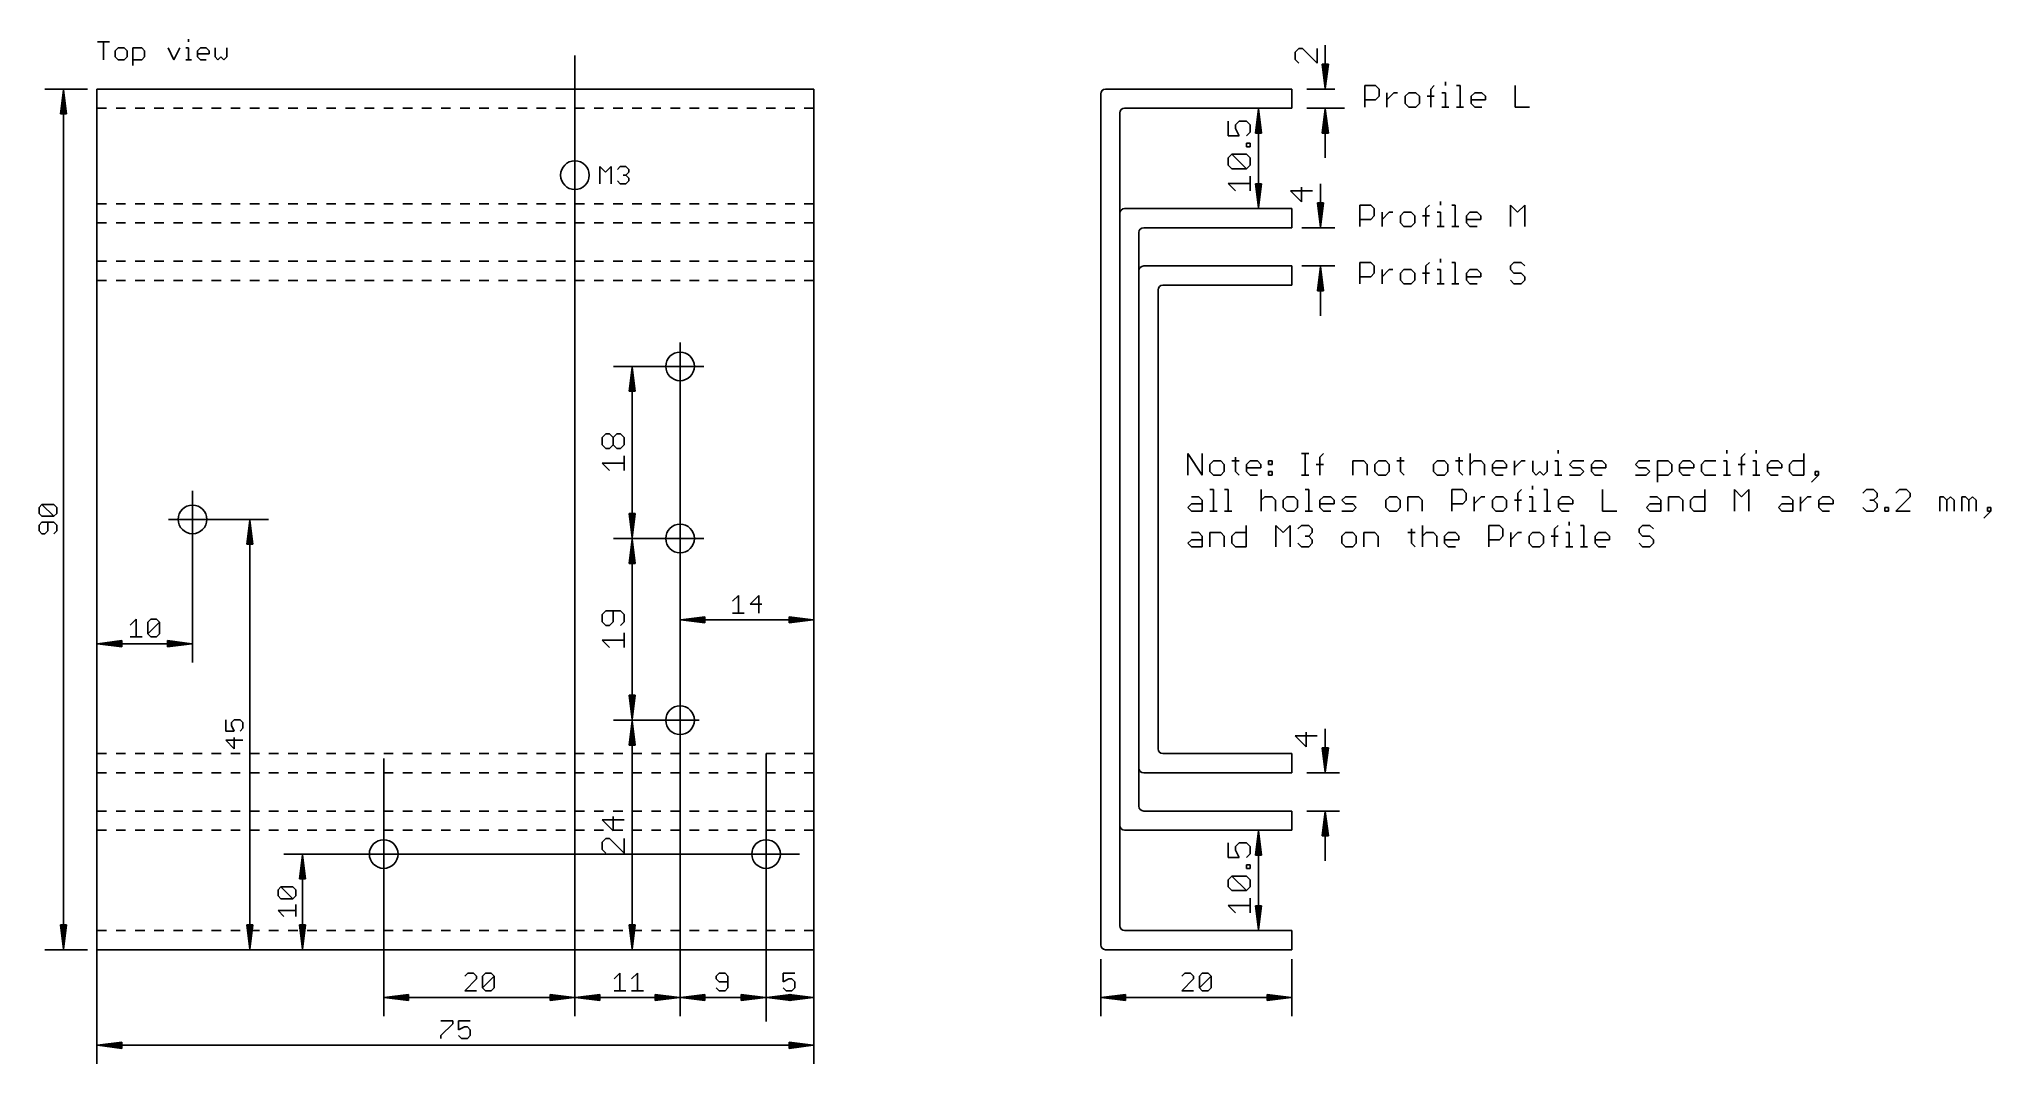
# Model space of a CAD drawing. Extents: x -6 to 198, y -12 to 95.
import ezdxf

# ---------------------------------------------------------------- set-up
doc = ezdxf.new("R2010")
doc.units = 0
for name, color, linetype in [('114', 213, 'CONTINUOUS'), ('115', 7, 'CONTINUOUS'), ('20', 7, 'CONTINUOUS'), ('47', 140, 'CONTINUOUS')]:
    doc.layers.add(name, color=color, linetype=linetype)

msp = doc.modelspace()

# ---------------------------------------------------------------- linework, layer by layer
at = {"layer": '114'}
for p, q in [((0.0762, 94.9254), (1.309, 94.9254)), ((0.6926, 93.0762), (0.6926, 94.9254)), ((2.226, 94.309), (1.9178, 94.0008)), ((1.9178, 94.0008), (1.9178, 93.3844)), ((2.8424, 94.309), (2.226, 94.309)), ((3.1506, 94.0008), (2.8424, 94.309)), ((3.1506, 93.3844), (3.1506, 94.0008)), ((3.7593, 92.4598), (3.7593, 94.309)), ((3.7593, 94.309), (4.6839, 94.309)), ((4.6839, 94.309), (4.9921, 94.0008)), ((4.9921, 94.0008), (4.9921, 93.3844)), ((7.4425, 94.309), (8.0589, 93.0762)), ((8.0589, 93.0762), (8.6753, 94.309)), ((9.2841, 94.309), (9.5923, 94.309)), ((9.5923, 95.2336), (9.5923, 94.9254)), ((9.5923, 94.309), (9.5923, 93.0762)), ((10.5118, 94.0008), (10.82, 94.309)), ((10.5118, 93.3844), (10.5118, 94.0008)), ((10.82, 94.309), (11.4364, 94.309)), ((11.4364, 94.309), (11.7446, 94.0008)), ((11.7446, 94.0008), (11.7446, 93.6926)), ((12.3533, 94.309), (12.3533, 93.3844)), ((13.5861, 93.3844), (13.5861, 94.309)), ((1.9178, 93.3844), (2.226, 93.0762)), ((2.226, 93.0762), (2.8424, 93.0762)), ((2.8424, 93.0762), (3.1506, 93.3844)), ((4.6839, 93.0762), (3.7593, 93.0762)), ((4.9921, 93.3844), (4.6839, 93.0762)), ((9.2841, 93.0762), (9.9005, 93.0762)), ((11.7446, 93.6926), (10.5118, 93.6926)), ((10.82, 93.0762), (10.5118, 93.3844)), ((11.4364, 93.0762), (10.82, 93.0762)), ((12.3533, 93.3844), (12.6615, 93.0762)), ((12.6615, 93.0762), (12.9697, 93.3844)), ((12.9697, 93.3844), (13.2779, 93.0762)), ((13.2779, 93.0762), (13.5861, 93.3844))]:
    msp.add_line(p, q, dxfattribs=at)
at = {"layer": '115'}
for centre in [(50, 81), (61, 61), (61, 43), (61, 24), (30, 10), (70, 10)]:
    msp.add_circle(centre, 1.5, dxfattribs=at)
at = {"layer": '20'}
for p, q in [((0, 88), (0, 90)), ((0, 90), (75, 90)), ((75, 90), (75, 88)), ((105.5, 90), (125, 90)), ((125, 88), (125, 90)), ((0, 78), (0, 88)), ((0, 88), (1, 88)), ((2, 88), (3, 88)), ((4, 88), (5, 88)), ((6, 88), (7, 88)), ((8, 88), (9, 88)), ((10, 88), (11, 88)), ((12, 88), (13, 88)), ((14, 88), (15, 88)), ((16, 88), (17, 88)), ((18, 88), (19, 88)), ((20, 88), (21, 88)), ((22, 88), (23, 88)), ((24, 88), (25, 88)), ((26, 88), (27, 88)), ((28, 88), (29, 88)), ((30, 88), (31, 88)), ((32, 88), (33, 88)), ((34, 88), (35, 88)), ((36, 88), (37, 88)), ((38, 88), (39, 88)), ((40, 88), (41, 88)), ((42, 88), (43, 88)), ((44, 88), (45, 88)), ((46, 88), (47, 88)), ((48, 88), (49, 88)), ((50, 88), (51, 88)), ((52, 88), (53, 88)), ((54, 88), (55, 88)), ((56, 88), (57, 88)), ((58, 88), (59, 88)), ((60, 88), (61, 88)), ((62, 88), (63, 88)), ((64, 88), (65, 88)), ((66, 88), (67, 88)), ((68, 88), (69, 88)), ((70, 88), (71, 88)), ((72, 88), (73, 88)), ((74, 88), (75, 88)), ((75, 88), (75, 78)), ((105, 89.5), (105, 0.5)), ((107.5, 88), (125, 88)), ((107, 77), (107, 87.5)), ((0, 76), (0, 78)), ((0, 78), (1, 78)), ((2, 78), (3, 78)), ((4, 78), (5, 78)), ((6, 78), (7, 78)), ((8, 78), (9, 78)), ((10, 78), (11, 78)), ((12, 78), (13, 78)), ((14, 78), (15, 78)), ((16, 78), (17, 78)), ((18, 78), (19, 78)), ((20, 78), (21, 78)), ((22, 78), (23, 78)), ((24, 78), (25, 78)), ((26, 78), (27, 78)), ((28, 78), (29, 78)), ((30, 78), (31, 78)), ((32, 78), (33, 78)), ((34, 78), (35, 78)), ((36, 78), (37, 78)), ((38, 78), (39, 78)), ((40, 78), (41, 78)), ((42, 78), (43, 78)), ((44, 78), (45, 78)), ((46, 78), (47, 78)), ((48, 78), (49, 78)), ((50, 78), (51, 78)), ((52, 78), (53, 78)), ((54, 78), (55, 78)), ((56, 78), (57, 78)), ((58, 78), (59, 78)), ((60, 78), (61, 78)), ((62, 78), (63, 78)), ((64, 78), (65, 78)), ((66, 78), (67, 78)), ((68, 78), (69, 78)), ((70, 78), (71, 78)), ((72, 78), (73, 78)), ((74, 78), (75, 78)), ((75, 78), (75, 76)), ((0, 72), (0, 76)), ((0, 76), (1, 76)), ((2, 76), (3, 76)), ((4, 76), (5, 76)), ((6, 76), (7, 76)), ((8, 76), (9, 76)), ((10, 76), (11, 76)), ((12, 76), (13, 76)), ((14, 76), (15, 76)), ((16, 76), (17, 76)), ((18, 76), (19, 76)), ((20, 76), (21, 76)), ((22, 76), (23, 76)), ((24, 76), (25, 76)), ((26, 76), (27, 76)), ((28, 76), (29, 76)), ((30, 76), (31, 76)), ((32, 76), (33, 76)), ((34, 76), (35, 76)), ((36, 76), (37, 76)), ((38, 76), (39, 76)), ((40, 76), (41, 76)), ((42, 76), (43, 76)), ((44, 76), (45, 76)), ((46, 76), (47, 76)), ((48, 76), (49, 76)), ((50, 76), (51, 76)), ((52, 76), (53, 76)), ((54, 76), (55, 76)), ((56, 76), (57, 76)), ((58, 76), (59, 76)), ((60, 76), (61, 76)), ((62, 76), (63, 76)), ((64, 76), (65, 76)), ((66, 76), (67, 76)), ((68, 76), (69, 76)), ((70, 76), (71, 76)), ((72, 76), (73, 76)), ((74, 76), (75, 76)), ((75, 76), (75, 72)), ((107, 13), (107, 77)), ((107.5, 77.5), (125, 77.5)), ((125, 75.5), (125, 77.5)), ((109, 75), (109, 71)), ((109.5, 75.5), (125, 75.5)), ((0, 70), (0, 72)), ((0, 72), (1, 72)), ((2, 72), (3, 72)), ((4, 72), (5, 72)), ((6, 72), (7, 72)), ((8, 72), (9, 72)), ((10, 72), (11, 72)), ((12, 72), (13, 72)), ((14, 72), (15, 72)), ((16, 72), (17, 72)), ((18, 72), (19, 72)), ((20, 72), (21, 72)), ((22, 72), (23, 72)), ((24, 72), (25, 72)), ((26, 72), (27, 72)), ((28, 72), (29, 72)), ((30, 72), (31, 72)), ((32, 72), (33, 72)), ((34, 72), (35, 72)), ((36, 72), (37, 72)), ((38, 72), (39, 72)), ((40, 72), (41, 72)), ((42, 72), (43, 72)), ((44, 72), (45, 72)), ((46, 72), (47, 72)), ((48, 72), (49, 72)), ((50, 72), (51, 72)), ((52, 72), (53, 72)), ((54, 72), (55, 72)), ((56, 72), (57, 72)), ((58, 72), (59, 72)), ((60, 72), (61, 72)), ((62, 72), (63, 72)), ((64, 72), (65, 72)), ((66, 72), (67, 72)), ((68, 72), (69, 72)), ((70, 72), (71, 72)), ((72, 72), (73, 72)), ((74, 72), (75, 72)), ((75, 72), (75, 70)), ((109.5, 71.5), (125, 71.5)), ((125, 69.5), (125, 71.5)), ((0, 20.5), (0, 70)), ((0, 70), (1, 70)), ((2, 70), (3, 70)), ((4, 70), (5, 70)), ((6, 70), (7, 70)), ((8, 70), (9, 70)), ((10, 70), (11, 70)), ((12, 70), (13, 70)), ((14, 70), (15, 70)), ((16, 70), (17, 70)), ((18, 70), (19, 70)), ((20, 70), (21, 70)), ((22, 70), (23, 70)), ((24, 70), (25, 70)), ((26, 70), (27, 70)), ((28, 70), (29, 70)), ((30, 70), (31, 70)), ((32, 70), (33, 70)), ((34, 70), (35, 70)), ((36, 70), (37, 70)), ((38, 70), (39, 70)), ((40, 70), (41, 70)), ((42, 70), (43, 70)), ((44, 70), (45, 70)), ((46, 70), (47, 70)), ((48, 70), (49, 70)), ((50, 70), (51, 70)), ((52, 70), (53, 70)), ((54, 70), (55, 70)), ((56, 70), (57, 70)), ((58, 70), (59, 70)), ((60, 70), (61, 70)), ((62, 70), (63, 70)), ((64, 70), (65, 70)), ((66, 70), (67, 70)), ((68, 70), (69, 70)), ((70, 70), (71, 70)), ((72, 70), (73, 70)), ((74, 70), (75, 70)), ((75, 70), (75, 20.5)), ((109, 71), (109, 19)), ((111.5, 69.5), (125, 69.5)), ((111, 44), (111, 69)), ((111, 44), (111, 43)), ((111, 43), (111, 44)), ((111, 43), (111, 41)), ((111, 41), (111, 43)), ((111, 21), (111, 41)), ((0, 18.5), (0, 20.5)), ((0, 20.5), (1, 20.5)), ((2, 20.5), (3, 20.5)), ((4, 20.5), (5, 20.5)), ((6, 20.5), (7, 20.5)), ((8, 20.5), (9, 20.5)), ((10, 20.5), (11, 20.5)), ((12, 20.5), (13, 20.5)), ((14, 20.5), (15, 20.5)), ((16, 20.5), (17, 20.5)), ((18, 20.5), (19, 20.5)), ((20, 20.5), (21, 20.5)), ((22, 20.5), (23, 20.5)), ((24, 20.5), (25, 20.5)), ((26, 20.5), (27, 20.5)), ((28, 20.5), (29, 20.5)), ((30, 20.5), (31, 20.5)), ((32, 20.5), (33, 20.5)), ((34, 20.5), (35, 20.5)), ((36, 20.5), (37, 20.5)), ((38, 20.5), (39, 20.5)), ((40, 20.5), (41, 20.5)), ((42, 20.5), (43, 20.5)), ((44, 20.5), (45, 20.5)), ((46, 20.5), (47, 20.5)), ((48, 20.5), (49, 20.5)), ((50, 20.5), (51, 20.5)), ((52, 20.5), (53, 20.5)), ((54, 20.5), (55, 20.5)), ((56, 20.5), (57, 20.5)), ((58, 20.5), (59, 20.5)), ((60, 20.5), (61, 20.5)), ((62, 20.5), (63, 20.5)), ((64, 20.5), (65, 20.5)), ((66, 20.5), (67, 20.5)), ((68, 20.5), (69, 20.5)), ((70, 20.5), (71, 20.5)), ((72, 20.5), (73, 20.5)), ((74, 20.5), (75, 20.5)), ((75, 20.5), (75, 18.5)), ((111.5, 20.5), (125, 20.5)), ((125, 18.5), (125, 20.5)), ((0, 14.5), (0, 18.5)), ((0, 18.5), (1, 18.5)), ((2, 18.5), (3, 18.5)), ((4, 18.5), (5, 18.5)), ((6, 18.5), (7, 18.5)), ((8, 18.5), (9, 18.5)), ((10, 18.5), (11, 18.5)), ((12, 18.5), (13, 18.5)), ((14, 18.5), (15, 18.5)), ((16, 18.5), (17, 18.5)), ((18, 18.5), (19, 18.5)), ((20, 18.5), (21, 18.5)), ((22, 18.5), (23, 18.5)), ((24, 18.5), (25, 18.5)), ((26, 18.5), (27, 18.5)), ((28, 18.5), (29, 18.5)), ((30, 18.5), (31, 18.5)), ((32, 18.5), (33, 18.5)), ((34, 18.5), (35, 18.5)), ((36, 18.5), (37, 18.5)), ((38, 18.5), (39, 18.5)), ((40, 18.5), (41, 18.5)), ((42, 18.5), (43, 18.5)), ((44, 18.5), (45, 18.5)), ((46, 18.5), (47, 18.5)), ((48, 18.5), (49, 18.5)), ((50, 18.5), (51, 18.5)), ((52, 18.5), (53, 18.5)), ((54, 18.5), (55, 18.5)), ((56, 18.5), (57, 18.5)), ((58, 18.5), (59, 18.5)), ((60, 18.5), (61, 18.5)), ((62, 18.5), (63, 18.5)), ((64, 18.5), (65, 18.5)), ((66, 18.5), (67, 18.5)), ((68, 18.5), (69, 18.5)), ((70, 18.5), (71, 18.5)), ((72, 18.5), (73, 18.5)), ((74, 18.5), (75, 18.5)), ((75, 18.5), (75, 14.5)), ((109, 19), (109, 15)), ((109.5, 18.5), (125, 18.5)), ((0, 12.5), (0, 14.5)), ((0, 14.5), (1, 14.5)), ((2, 14.5), (3, 14.5)), ((4, 14.5), (5, 14.5)), ((6, 14.5), (7, 14.5)), ((8, 14.5), (9, 14.5)), ((10, 14.5), (11, 14.5)), ((12, 14.5), (13, 14.5)), ((14, 14.5), (15, 14.5)), ((16, 14.5), (17, 14.5)), ((18, 14.5), (19, 14.5)), ((20, 14.5), (21, 14.5)), ((22, 14.5), (23, 14.5)), ((24, 14.5), (25, 14.5)), ((26, 14.5), (27, 14.5)), ((28, 14.5), (29, 14.5)), ((30, 14.5), (31, 14.5)), ((32, 14.5), (33, 14.5)), ((34, 14.5), (35, 14.5)), ((36, 14.5), (37, 14.5)), ((38, 14.5), (39, 14.5)), ((40, 14.5), (41, 14.5)), ((42, 14.5), (43, 14.5)), ((44, 14.5), (45, 14.5)), ((46, 14.5), (47, 14.5)), ((48, 14.5), (49, 14.5)), ((50, 14.5), (51, 14.5)), ((52, 14.5), (53, 14.5)), ((54, 14.5), (55, 14.5)), ((56, 14.5), (57, 14.5)), ((58, 14.5), (59, 14.5)), ((60, 14.5), (61, 14.5)), ((62, 14.5), (63, 14.5)), ((64, 14.5), (65, 14.5)), ((66, 14.5), (67, 14.5)), ((68, 14.5), (69, 14.5)), ((70, 14.5), (71, 14.5)), ((72, 14.5), (73, 14.5)), ((74, 14.5), (75, 14.5)), ((75, 14.5), (75, 12.5)), ((109.5, 14.5), (125, 14.5)), ((125, 12.5), (125, 14.5)), ((0, 2), (0, 12.5)), ((0, 12.5), (1, 12.5)), ((2, 12.5), (3, 12.5)), ((4, 12.5), (5, 12.5)), ((6, 12.5), (7, 12.5)), ((8, 12.5), (9, 12.5)), ((10, 12.5), (11, 12.5)), ((12, 12.5), (13, 12.5)), ((14, 12.5), (15, 12.5)), ((16, 12.5), (17, 12.5)), ((18, 12.5), (19, 12.5)), ((20, 12.5), (21, 12.5)), ((22, 12.5), (23, 12.5)), ((24, 12.5), (25, 12.5)), ((26, 12.5), (27, 12.5)), ((28, 12.5), (29, 12.5)), ((30, 12.5), (31, 12.5)), ((32, 12.5), (33, 12.5)), ((34, 12.5), (35, 12.5)), ((36, 12.5), (37, 12.5)), ((38, 12.5), (39, 12.5)), ((40, 12.5), (41, 12.5)), ((42, 12.5), (43, 12.5)), ((44, 12.5), (45, 12.5)), ((46, 12.5), (47, 12.5)), ((48, 12.5), (49, 12.5)), ((50, 12.5), (51, 12.5)), ((52, 12.5), (53, 12.5)), ((54, 12.5), (55, 12.5)), ((56, 12.5), (57, 12.5)), ((58, 12.5), (59, 12.5)), ((60, 12.5), (61, 12.5)), ((62, 12.5), (63, 12.5)), ((64, 12.5), (65, 12.5)), ((66, 12.5), (67, 12.5)), ((68, 12.5), (69, 12.5)), ((70, 12.5), (71, 12.5)), ((72, 12.5), (73, 12.5)), ((74, 12.5), (75, 12.5)), ((75, 12.5), (75, 2)), ((107, 13), (107, 2.5)), ((107.5, 12.5), (125, 12.5)), ((0, 0), (0, 2)), ((0, 2), (1, 2)), ((75, 0), (0, 0)), ((2, 2), (3, 2)), ((4, 2), (5, 2)), ((6, 2), (7, 2)), ((8, 2), (9, 2)), ((10, 2), (11, 2)), ((12, 2), (13, 2)), ((14, 2), (15, 2)), ((16, 2), (17, 2)), ((18, 2), (19, 2)), ((20, 2), (21, 2)), ((22, 2), (23, 2)), ((24, 2), (25, 2)), ((26, 2), (27, 2)), ((28, 2), (29, 2)), ((30, 2), (31, 2)), ((32, 2), (33, 2)), ((34, 2), (35, 2)), ((36, 2), (37, 2)), ((38, 2), (39, 2)), ((40, 2), (41, 2)), ((42, 2), (43, 2)), ((44, 2), (45, 2)), ((46, 2), (47, 2)), ((48, 2), (49, 2)), ((50, 2), (51, 2)), ((52, 2), (53, 2)), ((54, 2), (55, 2)), ((56, 2), (57, 2)), ((58, 2), (59, 2)), ((60, 2), (61, 2)), ((62, 2), (63, 2)), ((64, 2), (65, 2)), ((66, 2), (67, 2)), ((68, 2), (69, 2)), ((70, 2), (71, 2)), ((72, 2), (73, 2)), ((74, 2), (75, 2)), ((75, 2), (75, 0)), ((105.5, 0), (125, 0)), ((107.5, 2), (125, 2)), ((125, 0), (125, 2))]:
    msp.add_line(p, q, dxfattribs=at)
msp.add_circle((10, 45), 1.5, dxfattribs=at)
for centre, start, end in [((105.5, 89.5), 90, 180), ((107.5, 87.5), 90, 180), ((107.5, 77), 90, 180), ((109.5, 75), 90, 180), ((109.5, 71), 90, 180), ((111.5, 69), 90, 180), ((111.5, 21), 180, 270), ((109.5, 19), 180, 270), ((109.5, 15), 180, 270), ((107.5, 13), 180, 270), ((107.5, 2.5), 180, 270), ((105.5, 0.5), 180, 270)]:
    msp.add_arc(centre, 0.5, start, end, dxfattribs=at)
at = {"layer": '47'}
for p, q in [((125.7278, 94.2341), (125.3446, 93.851)), ((126.1109, 94.2341), (125.7278, 94.2341)), ((127.6434, 92.7016), (126.1109, 94.2341)), ((127.6434, 94.2341), (127.6434, 92.7016)), ((128.5, 90.065), (128.5, 94.5905)), ((50, 93.5), (50, -6.95)), ((125.3446, 93.851), (125.3446, 93.0847)), ((125.3446, 93.0847), (125.7278, 92.7016)), ((128.5, 90.065), (128.1808, 92.6)), ((128.1808, 92.6), (128.8192, 92.6)), ((128.5, 90.065), (128.24, 92.6)), ((128.5, 90.065), (128.37, 92.6)), ((128.8192, 92.6), (128.5, 90.065)), ((128.63, 92.6), (128.5, 90.065)), ((128.76, 92.6), (128.5, 90.065)), ((-1, 90), (-5.45, 90)), ((-3.5, 89.935), (-3.8192, 87.4)), ((-3.5, 89.935), (-3.76, 87.4)), ((-3.5, 89.935), (-3.63, 87.4)), ((-3.5, 89.935), (-3.5, 0.065)), ((-3.1808, 87.4), (-3.5, 89.935)), ((-3.37, 87.4), (-3.5, 89.935)), ((-3.24, 87.4), (-3.5, 89.935)), ((129.5, 90), (126.55, 90)), ((132.627, 88.127), (132.627, 90.3749)), ((132.627, 90.3749), (133.751, 90.3749)), ((133.751, 90.3749), (134.1256, 90.0003)), ((134.1256, 90.0003), (134.1256, 89.251)), ((139.5239, 90.0003), (139.8985, 90.3749)), ((139.5239, 88.127), (139.5239, 90.0003)), ((141.0585, 90.7496), (141.0585, 90.3749)), ((142.2185, 90.3749), (142.5932, 90.3749)), ((142.5932, 90.3749), (142.5932, 88.127)), ((148.3571, 90.3749), (148.3571, 88.127)), ((114.5, 88), (123.45, 88)), ((121.5, 87.935), (121.1808, 85.4)), ((121.5, 87.935), (121.24, 85.4)), ((121.5, 87.935), (121.37, 85.4)), ((121.5, 87.935), (121.5, 77.565)), ((121.8192, 85.4), (121.5, 87.935)), ((121.63, 85.4), (121.5, 87.935)), ((121.76, 85.4), (121.5, 87.935)), ((130.5, 88), (126.55, 88)), ((128.5, 87.935), (128.1808, 85.4)), ((128.5, 87.935), (128.24, 85.4)), ((128.5, 87.935), (128.37, 85.4)), ((128.5, 87.935), (128.5, 82.8)), ((128.8192, 85.4), (128.5, 87.935)), ((128.63, 85.4), (128.5, 87.935)), ((128.76, 85.4), (128.5, 87.935)), ((133.751, 88.8763), (132.627, 88.8763)), ((134.1256, 89.251), (133.751, 88.8763)), ((134.929, 88.127), (134.929, 89.6256)), ((134.929, 88.8763), (135.6783, 89.6256)), ((135.6783, 89.6256), (136.0529, 89.6256)), ((137.2219, 89.6256), (136.8473, 89.251)), ((136.8473, 89.251), (136.8473, 88.5017)), ((136.8473, 88.5017), (137.2219, 88.127)), ((137.9712, 89.6256), (137.2219, 89.6256)), ((137.2219, 88.127), (137.9712, 88.127)), ((138.3459, 89.251), (137.9712, 89.6256)), ((137.9712, 88.127), (138.3459, 88.5017)), ((138.3459, 88.5017), (138.3459, 89.251)), ((139.1492, 89.251), (139.8985, 89.251)), ((140.6839, 89.6256), (141.0585, 89.6256)), ((140.6839, 88.127), (141.4332, 88.127)), ((141.0585, 89.6256), (141.0585, 88.127)), ((142.2185, 88.127), (142.9678, 88.127)), ((143.7532, 89.251), (144.1278, 89.6256)), ((143.7532, 88.5017), (143.7532, 89.251)), ((145.2518, 88.8763), (143.7532, 88.8763)), ((144.1278, 88.127), (143.7532, 88.5017)), ((144.1278, 89.6256), (144.8771, 89.6256)), ((144.8771, 88.127), (144.1278, 88.127)), ((144.8771, 89.6256), (145.2518, 89.251)), ((145.2518, 89.251), (145.2518, 88.8763)), ((148.3571, 88.127), (149.8557, 88.127)), ((-3.8192, 87.4), (-3.1808, 87.4)), ((118.3446, 86.6579), (118.3446, 85.1254)), ((119.1109, 86.2748), (119.494, 86.6579)), ((119.1109, 85.8917), (119.1109, 86.2748)), ((119.494, 85.1254), (119.1109, 85.8917)), ((119.494, 86.6579), (120.2603, 86.6579)), ((120.2603, 86.6579), (120.6434, 86.2748)), ((120.6434, 86.2748), (120.6434, 85.5085)), ((118.3446, 85.1254), (119.494, 85.1254)), ((120.6434, 85.5085), (120.2603, 85.1254)), ((120.2603, 83.9744), (120.2603, 84.3576)), ((120.2603, 84.3576), (120.6434, 84.3576)), ((120.6434, 83.9744), (120.2603, 83.9744)), ((120.6434, 84.3576), (120.6434, 83.9744)), ((121.1808, 85.4), (121.8192, 85.4)), ((128.1808, 85.4), (128.8192, 85.4)), ((52.6016, 80.1016), (52.6016, 81.8999)), ((52.6016, 81.8999), (53.201, 81.3005)), ((53.201, 81.3005), (53.8005, 81.8999)), ((53.8005, 81.8999), (53.8005, 80.1016)), ((54.4432, 81.6002), (54.7429, 81.8999)), ((54.7429, 81.8999), (55.3423, 81.8999)), ((55.3423, 81.8999), (55.6421, 81.6002)), ((118.3446, 82.8219), (118.7278, 83.205)), ((118.3446, 82.0556), (118.3446, 82.8219)), ((118.7278, 81.6725), (118.3446, 82.0556)), ((118.7278, 83.205), (120.2603, 83.205)), ((120.2603, 81.6725), (118.7278, 83.205)), ((120.2603, 83.205), (120.6434, 82.8219)), ((120.6434, 82.0556), (120.2603, 81.6725)), ((120.6434, 82.8219), (120.6434, 82.0556)), ((54.7429, 80.1016), (54.4432, 80.4013)), ((55.3423, 80.1016), (54.7429, 80.1016)), ((55.3423, 81.0008), (55.0426, 81.0008)), ((55.6421, 81.3005), (55.3423, 81.0008)), ((55.3423, 81.0008), (55.6421, 80.701)), ((55.6421, 80.4013), (55.3423, 80.1016)), ((55.6421, 81.6002), (55.6421, 81.3005)), ((55.6421, 80.701), (55.6421, 80.4013)), ((119.1109, 79.3705), (118.3446, 80.1368)), ((118.3446, 80.1368), (120.6434, 80.1368)), ((120.2603, 81.6725), (118.7278, 81.6725)), ((120.6434, 79.3705), (120.6434, 80.903)), ((121.5, 77.565), (121.1808, 80.1)), ((121.1808, 80.1), (121.8192, 80.1)), ((121.5, 77.565), (121.24, 80.1)), ((121.5, 77.565), (121.37, 80.1)), ((121.8192, 80.1), (121.5, 77.565)), ((121.63, 80.1), (121.5, 77.565)), ((121.76, 80.1), (121.5, 77.565)), ((125.994, 78.2016), (125.994, 79.7341)), ((128, 75.565), (128, 80.0905)), ((127.1434, 79.351), (124.8446, 79.351)), ((124.8446, 79.351), (125.994, 78.2016)), ((128, 75.565), (127.6808, 78.1)), ((127.6808, 78.1), (128.3192, 78.1)), ((128, 75.565), (127.74, 78.1)), ((128, 75.565), (127.87, 78.1)), ((128.3192, 78.1), (128, 75.565)), ((128.13, 78.1), (128, 75.565)), ((128.26, 78.1), (128, 75.565)), ((132.127, 75.627), (132.127, 77.8749)), ((132.127, 77.8749), (133.251, 77.8749)), ((133.251, 77.8749), (133.6256, 77.5003)), ((139.0239, 77.5003), (139.3985, 77.8749)), ((140.5585, 78.2496), (140.5585, 77.8749)), ((141.7185, 77.8749), (142.0932, 77.8749)), ((142.0932, 77.8749), (142.0932, 75.627)), ((147.8571, 75.627), (147.8571, 77.8749)), ((147.8571, 77.8749), (148.6064, 77.1256)), ((148.6064, 77.1256), (149.3557, 77.8749)), ((149.3557, 77.8749), (149.3557, 75.627)), ((114, 77.5), (123.45, 77.5)), ((133.251, 76.3763), (132.127, 76.3763)), ((133.6256, 76.751), (133.251, 76.3763)), ((133.6256, 77.5003), (133.6256, 76.751)), ((134.429, 75.627), (134.429, 77.1256)), ((134.429, 76.3763), (135.1783, 77.1256)), ((135.1783, 77.1256), (135.5529, 77.1256)), ((136.7219, 77.1256), (136.3473, 76.751)), ((136.3473, 76.751), (136.3473, 76.0017)), ((136.3473, 76.0017), (136.7219, 75.627)), ((137.4712, 77.1256), (136.7219, 77.1256)), ((136.7219, 75.627), (137.4712, 75.627)), ((137.8459, 76.751), (137.4712, 77.1256)), ((137.4712, 75.627), (137.8459, 76.0017)), ((137.8459, 76.0017), (137.8459, 76.751)), ((138.6492, 76.751), (139.3985, 76.751)), ((139.0239, 75.627), (139.0239, 77.5003)), ((140.1839, 77.1256), (140.5585, 77.1256)), ((140.1839, 75.627), (140.9332, 75.627)), ((140.5585, 77.1256), (140.5585, 75.627)), ((141.7185, 75.627), (142.4678, 75.627)), ((143.2532, 76.751), (143.6278, 77.1256)), ((143.2532, 76.0017), (143.2532, 76.751)), ((144.7518, 76.3763), (143.2532, 76.3763)), ((143.6278, 75.627), (143.2532, 76.0017)), ((143.6278, 77.1256), (144.3771, 77.1256)), ((144.3771, 75.627), (143.6278, 75.627)), ((144.3771, 77.1256), (144.7518, 76.751)), ((144.7518, 76.751), (144.7518, 76.3763)), ((129.5, 75.5), (126.05, 75.5)), ((129.5, 71.5), (126.05, 71.5)), ((132.127, 69.627), (132.127, 71.8749)), ((132.127, 71.8749), (133.251, 71.8749)), ((133.251, 71.8749), (133.6256, 71.5003)), ((133.6256, 71.5003), (133.6256, 70.751)), ((139.0239, 71.5003), (139.3985, 71.8749)), ((139.0239, 69.627), (139.0239, 71.5003)), ((140.5585, 72.2496), (140.5585, 71.8749)), ((141.7185, 71.8749), (142.0932, 71.8749)), ((142.0932, 71.8749), (142.0932, 69.627)), ((148.2318, 71.8749), (147.8571, 71.5003)), ((147.8571, 71.5003), (147.8571, 71.1256)), ((148.9811, 71.8749), (148.2318, 71.8749)), ((149.3557, 71.5003), (148.9811, 71.8749)), ((128, 71.435), (127.6808, 68.9)), ((128, 71.435), (127.74, 68.9)), ((128, 71.435), (127.87, 68.9)), ((128, 71.435), (128, 66.3)), ((128.3192, 68.9), (128, 71.435)), ((128.13, 68.9), (128, 71.435)), ((128.26, 68.9), (128, 71.435)), ((133.251, 70.3763), (132.127, 70.3763)), ((133.6256, 70.751), (133.251, 70.3763)), ((134.429, 69.627), (134.429, 71.1256)), ((134.429, 70.3763), (135.1783, 71.1256)), ((135.1783, 71.1256), (135.5529, 71.1256)), ((136.7219, 71.1256), (136.3473, 70.751)), ((136.3473, 70.751), (136.3473, 70.0017)), ((136.3473, 70.0017), (136.7219, 69.627)), ((137.4712, 71.1256), (136.7219, 71.1256)), ((136.7219, 69.627), (137.4712, 69.627)), ((137.8459, 70.751), (137.4712, 71.1256)), ((137.4712, 69.627), (137.8459, 70.0017)), ((137.8459, 70.0017), (137.8459, 70.751)), ((138.6492, 70.751), (139.3985, 70.751)), ((140.1839, 71.1256), (140.5585, 71.1256)), ((140.1839, 69.627), (140.9332, 69.627)), ((140.5585, 71.1256), (140.5585, 69.627)), ((141.7185, 69.627), (142.4678, 69.627)), ((143.2532, 70.751), (143.6278, 71.1256)), ((143.2532, 70.0017), (143.2532, 70.751)), ((144.7518, 70.3763), (143.2532, 70.3763)), ((143.6278, 69.627), (143.2532, 70.0017)), ((143.6278, 71.1256), (144.3771, 71.1256)), ((144.3771, 69.627), (143.6278, 69.627)), ((144.3771, 71.1256), (144.7518, 70.751)), ((144.7518, 70.751), (144.7518, 70.3763)), ((147.8571, 71.1256), (148.2318, 70.751)), ((148.2318, 69.627), (147.8571, 70.0017)), ((148.2318, 70.751), (148.9811, 70.751)), ((148.9811, 69.627), (148.2318, 69.627)), ((148.9811, 70.751), (149.3557, 70.3763)), ((149.3557, 70.0017), (148.9811, 69.627)), ((149.3557, 70.3763), (149.3557, 70.0017)), ((127.6808, 68.9), (128.3192, 68.9)), ((61, 63.5), (61, -6.95)), ((63.5, 61), (54.05, 61)), ((56, 60.935), (55.6808, 58.4)), ((56, 60.935), (55.74, 58.4)), ((56, 60.935), (55.87, 58.4)), ((56, 60.935), (56, 43.065)), ((56.3192, 58.4), (56, 60.935)), ((56.13, 58.4), (56, 60.935)), ((56.26, 58.4), (56, 60.935)), ((55.6808, 58.4), (56.3192, 58.4)), ((52.8446, 53.5625), (53.2278, 53.9456)), ((52.8446, 52.7962), (52.8446, 53.5625)), ((53.2278, 53.9456), (53.6109, 53.9456)), ((53.6109, 53.9456), (53.994, 53.5625)), ((53.994, 53.5625), (54.3771, 53.9456)), ((53.994, 52.7962), (53.994, 53.5625)), ((54.3771, 53.9456), (54.7603, 53.9456)), ((54.7603, 53.9456), (55.1434, 53.5625)), ((55.1434, 53.5625), (55.1434, 52.7962)), ((53.2278, 52.4131), (52.8446, 52.7962)), ((53.6109, 52.4131), (53.2278, 52.4131)), ((53.994, 52.7962), (53.6109, 52.4131)), ((54.3771, 52.4131), (53.994, 52.7962)), ((54.7603, 52.4131), (54.3771, 52.4131)), ((55.1434, 52.7962), (54.7603, 52.4131)), ((55.1434, 50.1111), (55.1434, 51.6436)), ((114.127, 49.627), (114.127, 51.8749)), ((114.127, 51.8749), (115.6256, 49.627)), ((115.6256, 49.627), (115.6256, 51.8749)), ((116.8036, 51.1256), (116.429, 50.751)), ((117.5529, 51.1256), (116.8036, 51.1256)), ((117.9276, 50.751), (117.5529, 51.1256)), ((118.7309, 51.1256), (119.4802, 51.1256)), ((119.1056, 51.5003), (119.1056, 50.0017)), ((120.2656, 50.751), (120.6402, 51.1256)), ((120.6402, 51.1256), (121.3895, 51.1256)), ((121.3895, 51.1256), (121.7642, 50.751)), ((122.5675, 51.1256), (122.9422, 51.1256)), ((122.5675, 50.751), (122.5675, 51.1256)), ((122.9422, 51.1256), (122.9422, 50.751)), ((126.0205, 51.8749), (126.7698, 51.8749)), ((126.3951, 49.627), (126.3951, 51.8749)), ((127.9298, 51.5003), (128.3044, 51.8749)), ((127.9298, 49.627), (127.9298, 51.5003)), ((131.3917, 49.627), (131.3917, 51.1256)), ((131.3917, 51.1256), (132.5157, 51.1256)), ((132.5157, 51.1256), (132.8904, 50.751)), ((134.0684, 51.1256), (133.6937, 50.751)), ((134.8177, 51.1256), (134.0684, 51.1256)), ((135.1923, 50.751), (134.8177, 51.1256)), ((135.9957, 51.1256), (136.745, 51.1256)), ((136.3703, 51.5003), (136.3703, 50.0017)), ((140.2069, 51.1256), (139.8323, 50.751)), ((140.9562, 51.1256), (140.2069, 51.1256)), ((141.3309, 50.751), (140.9562, 51.1256)), ((142.1342, 51.1256), (142.8836, 51.1256)), ((142.5089, 51.5003), (142.5089, 50.0017)), ((143.6689, 51.8749), (143.6689, 49.627)), ((143.6689, 50.751), (144.0435, 51.1256)), ((144.0435, 51.1256), (144.7929, 51.1256)), ((144.7929, 51.1256), (145.1675, 50.751)), ((145.9709, 50.751), (146.3455, 51.1256)), ((146.3455, 51.1256), (147.0948, 51.1256)), ((147.0948, 51.1256), (147.4695, 50.751)), ((148.2728, 49.627), (148.2728, 51.1256)), ((148.2728, 50.3763), (149.0221, 51.1256)), ((149.0221, 51.1256), (149.3968, 51.1256)), ((150.1911, 51.1256), (150.1911, 50.0017)), ((151.6897, 50.0017), (151.6897, 51.1256)), ((152.4931, 51.1256), (152.8677, 51.1256)), ((152.8677, 52.2496), (152.8677, 51.8749)), ((152.8677, 51.1256), (152.8677, 49.627)), ((154.0277, 50.751), (154.4024, 51.1256)), ((154.4024, 51.1256), (155.5263, 51.1256)), ((156.3297, 50.751), (156.7044, 51.1256)), ((156.7044, 51.1256), (157.4537, 51.1256)), ((157.4537, 51.1256), (157.8283, 50.751)), ((160.9336, 50.751), (161.3083, 51.1256)), ((161.3083, 51.1256), (162.4322, 51.1256)), ((163.2356, 48.8777), (163.2356, 51.1256)), ((163.2356, 51.1256), (164.3596, 51.1256)), ((164.3596, 51.1256), (164.7342, 50.751)), ((165.5376, 50.751), (165.9122, 51.1256)), ((165.9122, 51.1256), (166.6615, 51.1256)), ((166.6615, 51.1256), (167.0362, 50.751)), ((168.2142, 51.1256), (167.8395, 50.751)), ((169.3381, 51.1256), (168.2142, 51.1256)), ((170.1415, 51.1256), (170.5161, 51.1256)), ((170.5161, 52.2496), (170.5161, 51.8749)), ((170.5161, 51.1256), (170.5161, 49.627)), ((172.0508, 51.5003), (172.4254, 51.8749)), ((172.0508, 49.627), (172.0508, 51.5003)), ((173.2108, 51.1256), (173.5854, 51.1256)), ((173.5854, 52.2496), (173.5854, 51.8749)), ((173.5854, 51.1256), (173.5854, 49.627)), ((174.7454, 50.751), (175.1201, 51.1256)), ((175.1201, 51.1256), (175.8694, 51.1256)), ((175.8694, 51.1256), (176.244, 50.751)), ((177.0474, 50.751), (177.422, 51.1256)), ((177.422, 51.1256), (178.546, 51.1256)), ((178.546, 51.8749), (178.546, 49.627)), ((53.6109, 50.1111), (52.8446, 50.8774)), ((52.8446, 50.8774), (55.1434, 50.8774)), ((116.429, 50.751), (116.429, 50.0017)), ((116.429, 50.0017), (116.8036, 49.627)), ((116.8036, 49.627), (117.5529, 49.627)), ((117.5529, 49.627), (117.9276, 50.0017)), ((117.9276, 50.0017), (117.9276, 50.751)), ((119.1056, 50.0017), (119.4802, 49.627)), ((120.2656, 50.0017), (120.2656, 50.751)), ((121.7642, 50.3763), (120.2656, 50.3763)), ((120.6402, 49.627), (120.2656, 50.0017)), ((121.3895, 49.627), (120.6402, 49.627)), ((121.7642, 50.751), (121.7642, 50.3763)), ((122.9422, 50.751), (122.5675, 50.751)), ((122.5675, 50.0017), (122.9422, 50.0017)), ((122.5675, 49.627), (122.5675, 50.0017)), ((122.9422, 49.627), (122.5675, 49.627)), ((122.9422, 50.0017), (122.9422, 49.627)), ((126.0205, 49.627), (126.7698, 49.627)), ((127.5551, 50.751), (128.3044, 50.751)), ((132.8904, 50.751), (132.8904, 49.627)), ((133.6937, 50.751), (133.6937, 50.0017)), ((133.6937, 50.0017), (134.0684, 49.627)), ((134.0684, 49.627), (134.8177, 49.627)), ((134.8177, 49.627), (135.1923, 50.0017)), ((135.1923, 50.0017), (135.1923, 50.751)), ((136.3703, 50.0017), (136.745, 49.627)), ((139.8323, 50.751), (139.8323, 50.0017)), ((139.8323, 50.0017), (140.2069, 49.627)), ((140.2069, 49.627), (140.9562, 49.627)), ((140.9562, 49.627), (141.3309, 50.0017)), ((141.3309, 50.0017), (141.3309, 50.751)), ((142.5089, 50.0017), (142.8836, 49.627)), ((145.1675, 50.751), (145.1675, 49.627)), ((145.9709, 50.0017), (145.9709, 50.751)), ((147.4695, 50.3763), (145.9709, 50.3763)), ((146.3455, 49.627), (145.9709, 50.0017)), ((147.0948, 49.627), (146.3455, 49.627)), ((147.4695, 50.751), (147.4695, 50.3763)), ((150.1911, 50.0017), (150.5658, 49.627)), ((150.5658, 49.627), (150.9404, 50.0017)), ((150.9404, 50.0017), (151.3151, 49.627)), ((151.3151, 49.627), (151.6897, 50.0017)), ((152.4931, 49.627), (153.2424, 49.627)), ((154.4024, 50.3763), (154.0277, 50.751)), ((154.0277, 49.627), (155.1517, 49.627)), ((155.1517, 50.3763), (154.4024, 50.3763)), ((155.5263, 50.0017), (155.1517, 50.3763)), ((155.1517, 49.627), (155.5263, 50.0017)), ((156.3297, 50.0017), (156.3297, 50.751)), ((157.8283, 50.3763), (156.3297, 50.3763)), ((156.7044, 49.627), (156.3297, 50.0017)), ((157.4537, 49.627), (156.7044, 49.627)), ((157.8283, 50.751), (157.8283, 50.3763)), ((161.3083, 50.3763), (160.9336, 50.751)), ((160.9336, 49.627), (162.0576, 49.627)), ((162.0576, 50.3763), (161.3083, 50.3763)), ((162.4322, 50.0017), (162.0576, 50.3763)), ((162.0576, 49.627), (162.4322, 50.0017)), ((164.3596, 49.627), (163.2356, 49.627)), ((164.7342, 50.0017), (164.3596, 49.627)), ((164.7342, 50.751), (164.7342, 50.0017)), ((165.5376, 50.0017), (165.5376, 50.751)), ((167.0362, 50.3763), (165.5376, 50.3763)), ((165.9122, 49.627), (165.5376, 50.0017)), ((166.6615, 49.627), (165.9122, 49.627)), ((167.0362, 50.751), (167.0362, 50.3763)), ((167.8395, 50.751), (167.8395, 50.0017)), ((167.8395, 50.0017), (168.2142, 49.627)), ((168.2142, 49.627), (169.3381, 49.627)), ((170.1415, 49.627), (170.8908, 49.627)), ((171.6761, 50.751), (172.4254, 50.751)), ((173.2108, 49.627), (173.9601, 49.627)), ((174.7454, 50.0017), (174.7454, 50.751)), ((176.244, 50.3763), (174.7454, 50.3763)), ((175.1201, 49.627), (174.7454, 50.0017)), ((175.8694, 49.627), (175.1201, 49.627)), ((176.244, 50.751), (176.244, 50.3763)), ((177.0474, 50.0017), (177.0474, 50.751)), ((177.422, 49.627), (177.0474, 50.0017)), ((178.546, 49.627), (177.422, 49.627)), ((179.3494, 48.8777), (180.0987, 49.627)), ((180.0987, 50.0017), (179.724, 50.0017)), ((179.724, 50.0017), (179.724, 49.627)), ((179.724, 49.627), (180.0987, 49.627)), ((180.0987, 49.627), (180.0987, 50.0017)), ((10, 48), (10, 30.05)), ((114.5017, 47.3756), (115.251, 47.3756)), ((115.251, 47.3756), (115.6256, 47.001)), ((115.6256, 47.001), (115.6256, 45.877)), ((116.429, 48.1249), (116.8036, 48.1249)), ((116.8036, 48.1249), (116.8036, 45.877)), ((117.9636, 48.1249), (118.3383, 48.1249)), ((118.3383, 48.1249), (118.3383, 45.877)), ((121.8002, 48.1249), (121.8002, 45.877)), ((121.8002, 47.001), (122.1749, 47.3756)), ((122.1749, 47.3756), (122.9242, 47.3756)), ((122.9242, 47.3756), (123.2988, 47.001)), ((123.2988, 47.001), (123.2988, 45.877)), ((124.4768, 47.3756), (124.1022, 47.001)), ((124.1022, 47.001), (124.1022, 46.2517)), ((125.2261, 47.3756), (124.4768, 47.3756)), ((125.6008, 47.001), (125.2261, 47.3756)), ((125.6008, 46.2517), (125.6008, 47.001)), ((126.4042, 48.1249), (126.7788, 48.1249)), ((126.7788, 48.1249), (126.7788, 45.877)), ((127.9388, 47.001), (128.3134, 47.3756)), ((127.9388, 46.2517), (127.9388, 47.001)), ((128.3134, 47.3756), (129.0628, 47.3756)), ((129.0628, 47.3756), (129.4374, 47.001)), ((129.4374, 47.001), (129.4374, 46.6263)), ((130.2408, 47.001), (130.6154, 47.3756)), ((130.6154, 46.6263), (130.2408, 47.001)), ((130.6154, 47.3756), (131.7394, 47.3756)), ((135.2193, 47.3756), (134.8447, 47.001)), ((134.8447, 47.001), (134.8447, 46.2517)), ((135.9686, 47.3756), (135.2193, 47.3756)), ((136.3433, 47.001), (135.9686, 47.3756)), ((136.3433, 46.2517), (136.3433, 47.001)), ((137.1467, 45.877), (137.1467, 47.3756)), ((137.1467, 47.3756), (138.2706, 47.3756)), ((138.2706, 47.3756), (138.6453, 47.001)), ((138.6453, 47.001), (138.6453, 45.877)), ((141.7506, 45.877), (141.7506, 48.1249)), ((141.7506, 48.1249), (142.8745, 48.1249)), ((142.8745, 48.1249), (143.2492, 47.7503)), ((143.2492, 47.001), (142.8745, 46.6263)), ((143.2492, 47.7503), (143.2492, 47.001)), ((144.0526, 45.877), (144.0526, 47.3756)), ((144.0526, 46.6263), (144.8019, 47.3756)), ((144.8019, 47.3756), (145.1765, 47.3756)), ((146.3455, 47.3756), (145.9709, 47.001)), ((145.9709, 47.001), (145.9709, 46.2517)), ((147.0948, 47.3756), (146.3455, 47.3756)), ((147.4695, 47.001), (147.0948, 47.3756)), ((147.4695, 46.2517), (147.4695, 47.001)), ((148.2728, 47.001), (149.0221, 47.001)), ((148.6475, 47.7503), (149.0221, 48.1249)), ((148.6475, 45.877), (148.6475, 47.7503)), ((149.8075, 47.3756), (150.1821, 47.3756)), ((150.1821, 48.4996), (150.1821, 48.1249)), ((150.1821, 47.3756), (150.1821, 45.877)), ((151.3421, 48.1249), (151.7168, 48.1249)), ((151.7168, 48.1249), (151.7168, 45.877)), ((152.8768, 47.001), (153.2514, 47.3756)), ((152.8768, 46.2517), (152.8768, 47.001)), ((153.2514, 47.3756), (154.0007, 47.3756)), ((154.0007, 47.3756), (154.3754, 47.001)), ((154.3754, 47.001), (154.3754, 46.6263)), ((157.4807, 48.1249), (157.4807, 45.877)), ((162.4593, 47.3756), (163.2086, 47.3756)), ((163.2086, 47.3756), (163.5832, 47.001)), ((163.5832, 47.001), (163.5832, 45.877)), ((164.3866, 45.877), (164.3866, 47.3756)), ((164.3866, 47.3756), (165.5105, 47.3756)), ((165.5105, 47.3756), (165.8852, 47.001)), ((165.8852, 47.001), (165.8852, 45.877)), ((166.6885, 47.001), (167.0632, 47.3756)), ((166.6885, 46.2517), (166.6885, 47.001)), ((167.0632, 47.3756), (168.1872, 47.3756)), ((168.1872, 48.1249), (168.1872, 45.877)), ((171.2925, 45.877), (171.2925, 48.1249)), ((171.2925, 48.1249), (172.0418, 47.3756)), ((172.0418, 47.3756), (172.7911, 48.1249)), ((172.7911, 48.1249), (172.7911, 45.877)), ((176.2711, 47.3756), (177.0204, 47.3756)), ((177.0204, 47.3756), (177.395, 47.001)), ((177.395, 47.001), (177.395, 45.877)), ((178.1984, 45.877), (178.1984, 47.3756)), ((178.1984, 46.6263), (178.9477, 47.3756)), ((178.9477, 47.3756), (179.3223, 47.3756)), ((180.1167, 47.001), (180.4913, 47.3756)), ((180.1167, 46.2517), (180.1167, 47.001)), ((180.4913, 47.3756), (181.2406, 47.3756)), ((181.2406, 47.3756), (181.6153, 47.001)), ((181.6153, 47.001), (181.6153, 46.6263)), ((184.7206, 47.7503), (185.0953, 48.1249)), ((185.0953, 48.1249), (185.8446, 48.1249)), ((185.8446, 47.001), (185.4699, 47.001)), ((185.8446, 48.1249), (186.2192, 47.7503)), ((186.2192, 47.3756), (185.8446, 47.001)), ((185.8446, 47.001), (186.2192, 46.6263)), ((186.2192, 47.7503), (186.2192, 47.3756)), ((188.5482, 48.1249), (188.1736, 47.7503)), ((188.1736, 45.877), (189.6722, 47.3756)), ((189.2975, 48.1249), (188.5482, 48.1249)), ((189.6722, 47.7503), (189.2975, 48.1249)), ((189.6722, 47.3756), (189.6722, 47.7503)), ((192.7775, 45.877), (192.7775, 47.3756)), ((192.7775, 47.3756), (193.1521, 47.3756)), ((193.1521, 47.3756), (193.5268, 47.001)), ((193.5268, 47.001), (193.9014, 47.3756)), ((193.5268, 47.001), (193.5268, 45.877)), ((193.9014, 47.3756), (194.2761, 47.001)), ((194.2761, 47.001), (194.2761, 45.877)), ((195.0795, 45.877), (195.0795, 47.3756)), ((195.0795, 47.3756), (195.4541, 47.3756)), ((195.4541, 47.3756), (195.8288, 47.001)), ((195.8288, 47.001), (196.2034, 47.3756)), ((195.8288, 47.001), (195.8288, 45.877)), ((196.2034, 47.3756), (196.5781, 47.001)), ((196.5781, 47.001), (196.5781, 45.877)), ((-6.0554, 46.2491), (-5.7472, 46.5573)), ((-6.0554, 45.6327), (-6.0554, 46.2491)), ((-5.7472, 45.3245), (-6.0554, 45.6327)), ((-5.7472, 46.5573), (-4.5144, 46.5573)), ((-4.5144, 45.3245), (-5.7472, 46.5573)), ((-4.5144, 45.3245), (-5.7472, 45.3245)), ((-4.5144, 46.5573), (-4.2062, 46.2491)), ((-4.2062, 45.6327), (-4.5144, 45.3245)), ((-4.2062, 46.2491), (-4.2062, 45.6327)), ((7.5, 45), (17.95, 45)), ((16, 44.935), (15.6808, 42.4)), ((16, 44.935), (15.74, 42.4)), ((16, 44.935), (15.87, 42.4)), ((16, 44.935), (16, 0.065)), ((16.3192, 42.4), (16, 44.935)), ((16.13, 42.4), (16, 44.935)), ((16.26, 42.4), (16, 44.935)), ((56, 43.065), (55.6808, 45.6)), ((55.6808, 45.6), (56.3192, 45.6)), ((56, 43.065), (55.74, 45.6)), ((56, 43.065), (55.87, 45.6)), ((56.3192, 45.6), (56, 43.065)), ((56.13, 45.6), (56, 43.065)), ((56.26, 45.6), (56, 43.065)), ((114.127, 46.2517), (114.5017, 46.6263)), ((114.5017, 45.877), (114.127, 46.2517)), ((114.5017, 46.6263), (115.6256, 46.6263)), ((115.6256, 45.877), (114.5017, 45.877)), ((116.429, 45.877), (117.1783, 45.877)), ((117.9636, 45.877), (118.7129, 45.877)), ((124.1022, 46.2517), (124.4768, 45.877)), ((124.4768, 45.877), (125.2261, 45.877)), ((125.2261, 45.877), (125.6008, 46.2517)), ((126.4042, 45.877), (127.1535, 45.877)), ((129.4374, 46.6263), (127.9388, 46.6263)), ((128.3134, 45.877), (127.9388, 46.2517)), ((129.0628, 45.877), (128.3134, 45.877)), ((130.2408, 45.877), (131.3647, 45.877)), ((131.3647, 46.6263), (130.6154, 46.6263)), ((131.7394, 46.2517), (131.3647, 46.6263)), ((131.3647, 45.877), (131.7394, 46.2517)), ((134.8447, 46.2517), (135.2193, 45.877)), ((135.2193, 45.877), (135.9686, 45.877)), ((135.9686, 45.877), (136.3433, 46.2517)), ((142.8745, 46.6263), (141.7506, 46.6263)), ((145.9709, 46.2517), (146.3455, 45.877)), ((146.3455, 45.877), (147.0948, 45.877)), ((147.0948, 45.877), (147.4695, 46.2517)), ((149.8075, 45.877), (150.5568, 45.877)), ((151.3421, 45.877), (152.0914, 45.877)), ((154.3754, 46.6263), (152.8768, 46.6263)), ((153.2514, 45.877), (152.8768, 46.2517)), ((154.0007, 45.877), (153.2514, 45.877)), ((157.4807, 45.877), (158.9793, 45.877)), ((162.0846, 46.2517), (162.4593, 46.6263)), ((162.4593, 45.877), (162.0846, 46.2517)), ((162.4593, 46.6263), (163.5832, 46.6263)), ((163.5832, 45.877), (162.4593, 45.877)), ((167.0632, 45.877), (166.6885, 46.2517)), ((168.1872, 45.877), (167.0632, 45.877)), ((175.8964, 46.2517), (176.2711, 46.6263)), ((176.2711, 45.877), (175.8964, 46.2517)), ((176.2711, 46.6263), (177.395, 46.6263)), ((177.395, 45.877), (176.2711, 45.877)), ((181.6153, 46.6263), (180.1167, 46.6263)), ((180.4913, 45.877), (180.1167, 46.2517)), ((181.2406, 45.877), (180.4913, 45.877)), ((185.0953, 45.877), (184.7206, 46.2517)), ((185.8446, 45.877), (185.0953, 45.877)), ((186.2192, 46.2517), (185.8446, 45.877)), ((186.2192, 46.6263), (186.2192, 46.2517)), ((187.0226, 45.877), (187.0226, 46.2517)), ((187.0226, 46.2517), (187.3972, 46.2517)), ((187.3972, 45.877), (187.0226, 45.877)), ((187.3972, 46.2517), (187.3972, 45.877)), ((189.6722, 45.877), (188.1736, 45.877)), ((197.3814, 45.1277), (198.1307, 45.877)), ((198.1307, 46.2517), (197.7561, 46.2517)), ((197.7561, 46.2517), (197.7561, 45.877)), ((197.7561, 45.877), (198.1307, 45.877)), ((198.1307, 45.877), (198.1307, 46.2517)), ((-5.7472, 44.7157), (-6.0554, 44.4075)), ((-6.0554, 44.4075), (-6.0554, 43.7911)), ((-6.0554, 43.7911), (-5.7472, 43.4829)), ((-4.5144, 44.7157), (-5.7472, 44.7157)), ((-5.7472, 43.4829), (-5.439, 43.4829)), ((-5.439, 43.4829), (-5.1308, 43.7911)), ((-5.1308, 43.7911), (-5.1308, 44.7157)), ((-4.2062, 44.4075), (-4.5144, 44.7157)), ((-4.5144, 43.4829), (-4.2062, 43.7911)), ((-4.2062, 43.7911), (-4.2062, 44.4075)), ((0, 43.5), (0, 30.05)), ((58.5, 43), (54.05, 43)), ((63.5, 43), (54.05, 43)), ((56, 42.935), (55.6808, 40.4)), ((56, 42.935), (55.74, 40.4)), ((56, 42.935), (55.87, 40.4)), ((56, 42.935), (56, 24.065)), ((56.3192, 40.4), (56, 42.935)), ((56.13, 40.4), (56, 42.935)), ((56.26, 40.4), (56, 42.935)), ((114.5017, 43.6256), (115.251, 43.6256)), ((115.251, 43.6256), (115.6256, 43.251)), ((115.6256, 43.251), (115.6256, 42.127)), ((116.429, 42.127), (116.429, 43.6256)), ((116.429, 43.6256), (117.5529, 43.6256)), ((117.5529, 43.6256), (117.9276, 43.251)), ((117.9276, 43.251), (117.9276, 42.127)), ((118.7309, 43.251), (119.1056, 43.6256)), ((118.7309, 42.5017), (118.7309, 43.251)), ((119.1056, 43.6256), (120.2295, 43.6256)), ((120.2295, 44.3749), (120.2295, 42.127)), ((123.3349, 42.127), (123.3349, 44.3749)), ((123.3349, 44.3749), (124.0842, 43.6256)), ((124.0842, 43.6256), (124.8335, 44.3749)), ((124.8335, 44.3749), (124.8335, 42.127)), ((125.6368, 44.0003), (126.0115, 44.3749)), ((126.0115, 44.3749), (126.7608, 44.3749)), ((126.7608, 43.251), (126.3861, 43.251)), ((126.7608, 44.3749), (127.1354, 44.0003)), ((127.1354, 43.6256), (126.7608, 43.251)), ((126.7608, 43.251), (127.1354, 42.8763)), ((127.1354, 44.0003), (127.1354, 43.6256)), ((130.6154, 43.6256), (130.2408, 43.251)), ((130.2408, 43.251), (130.2408, 42.5017)), ((131.3647, 43.6256), (130.6154, 43.6256)), ((131.7394, 43.251), (131.3647, 43.6256)), ((131.7394, 42.5017), (131.7394, 43.251)), ((132.5427, 42.127), (132.5427, 43.6256)), ((132.5427, 43.6256), (133.6667, 43.6256)), ((133.6667, 43.6256), (134.0413, 43.251)), ((134.0413, 43.251), (134.0413, 42.127)), ((137.1467, 43.6256), (137.896, 43.6256)), ((137.5213, 44.0003), (137.5213, 42.5017)), ((138.6813, 44.3749), (138.6813, 42.127)), ((138.6813, 43.251), (139.056, 43.6256)), ((139.056, 43.6256), (139.8053, 43.6256)), ((139.8053, 43.6256), (140.1799, 43.251)), ((140.1799, 43.251), (140.1799, 42.127)), ((140.9833, 43.251), (141.3579, 43.6256)), ((140.9833, 42.5017), (140.9833, 43.251)), ((141.3579, 43.6256), (142.1072, 43.6256)), ((142.1072, 43.6256), (142.4819, 43.251)), ((142.4819, 43.251), (142.4819, 42.8763)), ((145.5872, 42.127), (145.5872, 44.3749)), ((145.5872, 44.3749), (146.7112, 44.3749)), ((146.7112, 44.3749), (147.0858, 44.0003)), ((147.0858, 43.251), (146.7112, 42.8763)), ((147.0858, 44.0003), (147.0858, 43.251)), ((147.8892, 42.127), (147.8892, 43.6256)), ((147.8892, 42.8763), (148.6385, 43.6256)), ((148.6385, 43.6256), (149.0131, 43.6256)), ((150.1821, 43.6256), (149.8075, 43.251)), ((149.8075, 43.251), (149.8075, 42.5017)), ((150.9314, 43.6256), (150.1821, 43.6256)), ((151.3061, 43.251), (150.9314, 43.6256)), ((151.3061, 42.5017), (151.3061, 43.251)), ((152.1094, 43.251), (152.8587, 43.251)), ((152.4841, 44.0003), (152.8587, 44.3749)), ((152.4841, 42.127), (152.4841, 44.0003)), ((153.6441, 43.6256), (154.0187, 43.6256)), ((154.0187, 44.7496), (154.0187, 44.3749)), ((154.0187, 43.6256), (154.0187, 42.127)), ((155.1787, 44.3749), (155.5534, 44.3749)), ((155.5534, 44.3749), (155.5534, 42.127)), ((156.7134, 43.251), (157.088, 43.6256)), ((156.7134, 42.5017), (156.7134, 43.251)), ((157.088, 43.6256), (157.8373, 43.6256)), ((157.8373, 43.6256), (158.212, 43.251)), ((158.212, 43.251), (158.212, 42.8763)), ((161.6919, 44.3749), (161.3173, 44.0003)), ((161.3173, 44.0003), (161.3173, 43.6256)), ((161.3173, 43.6256), (161.6919, 43.251)), ((162.4413, 44.3749), (161.6919, 44.3749)), ((161.6919, 43.251), (162.4413, 43.251)), ((162.8159, 44.0003), (162.4413, 44.3749)), ((162.4413, 43.251), (162.8159, 42.8763)), ((15.6808, 42.4), (16.3192, 42.4)), ((61, 42.5), (61, 32.55)), ((114.127, 42.5017), (114.5017, 42.8763)), ((114.5017, 42.127), (114.127, 42.5017)), ((114.5017, 42.8763), (115.6256, 42.8763)), ((115.6256, 42.127), (114.5017, 42.127)), ((119.1056, 42.127), (118.7309, 42.5017)), ((120.2295, 42.127), (119.1056, 42.127)), ((126.0115, 42.127), (125.6368, 42.5017)), ((126.7608, 42.127), (126.0115, 42.127)), ((127.1354, 42.5017), (126.7608, 42.127)), ((127.1354, 42.8763), (127.1354, 42.5017)), ((130.2408, 42.5017), (130.6154, 42.127)), ((130.6154, 42.127), (131.3647, 42.127)), ((131.3647, 42.127), (131.7394, 42.5017)), ((137.5213, 42.5017), (137.896, 42.127)), ((142.4819, 42.8763), (140.9833, 42.8763)), ((141.3579, 42.127), (140.9833, 42.5017)), ((142.1072, 42.127), (141.3579, 42.127)), ((146.7112, 42.8763), (145.5872, 42.8763)), ((149.8075, 42.5017), (150.1821, 42.127)), ((150.1821, 42.127), (150.9314, 42.127)), ((150.9314, 42.127), (151.3061, 42.5017)), ((153.6441, 42.127), (154.3934, 42.127)), ((155.1787, 42.127), (155.928, 42.127)), ((158.212, 42.8763), (156.7134, 42.8763)), ((157.088, 42.127), (156.7134, 42.5017)), ((157.8373, 42.127), (157.088, 42.127)), ((161.6919, 42.127), (161.3173, 42.5017)), ((162.4413, 42.127), (161.6919, 42.127)), ((162.8159, 42.5017), (162.4413, 42.127)), ((162.8159, 42.8763), (162.8159, 42.5017)), ((55.6808, 40.4), (56.3192, 40.4)), ((66.4829, 36.439), (67.0993, 37.0554)), ((67.0993, 37.0554), (67.0993, 35.2062)), ((69.2491, 37.0554), (68.3245, 36.1308)), ((69.2491, 35.2062), (69.2491, 37.0554)), ((75, 37.5), (75, 32.55)), ((53.2278, 35.4456), (52.8446, 35.0625)), ((52.8446, 35.0625), (52.8446, 34.2962)), ((54.7603, 35.4456), (53.2278, 35.4456)), ((53.994, 34.2962), (53.994, 35.4456)), ((55.1434, 35.0625), (54.7603, 35.4456)), ((55.1434, 34.2962), (55.1434, 35.0625)), ((61.065, 34.5), (63.6, 34.8192)), ((61.065, 34.5), (63.6, 34.76)), ((63.6, 34.8192), (63.6, 34.1808)), ((66.4829, 35.2062), (67.7157, 35.2062)), ((68.3245, 36.1308), (69.5573, 36.1308)), ((74.935, 34.5), (72.4, 34.8192)), ((72.4, 34.8192), (72.4, 34.1808)), ((74.935, 34.5), (72.4, 34.76)), ((3.4829, 33.939), (4.0993, 34.5554)), ((3.4829, 32.7062), (4.7157, 32.7062)), ((4.0993, 34.5554), (4.0993, 32.7062)), ((5.3245, 34.2472), (5.6327, 34.5554)), ((5.3245, 33.0144), (5.3245, 34.2472)), ((5.3245, 33.0144), (6.5573, 34.2472)), ((5.6327, 32.7062), (5.3245, 33.0144)), ((5.6327, 34.5554), (6.2491, 34.5554)), ((6.2491, 32.7062), (5.6327, 32.7062)), ((6.2491, 34.5554), (6.5573, 34.2472)), ((6.5573, 33.0144), (6.2491, 32.7062)), ((6.5573, 34.2472), (6.5573, 33.0144)), ((52.8446, 34.2962), (53.2278, 33.9131)), ((53.2278, 33.9131), (53.6109, 33.9131)), ((53.6109, 33.9131), (53.994, 34.2962)), ((54.7603, 33.9131), (55.1434, 34.2962)), ((55.1434, 31.6111), (55.1434, 33.1436)), ((61.065, 34.5), (63.6, 34.63)), ((61.065, 34.5), (74.935, 34.5)), ((63.6, 34.1808), (61.065, 34.5)), ((63.6, 34.37), (61.065, 34.5)), ((63.6, 34.24), (61.065, 34.5)), ((74.935, 34.5), (72.4, 34.63)), ((72.4, 34.1808), (74.935, 34.5)), ((72.4, 34.37), (74.935, 34.5)), ((72.4, 34.24), (74.935, 34.5)), ((0.065, 32), (2.6, 32.3192)), ((0.065, 32), (2.6, 32.26)), ((0.065, 32), (2.6, 32.13)), ((9.935, 32), (0.065, 32)), ((2.6, 31.6808), (0.065, 32)), ((2.6, 31.87), (0.065, 32)), ((2.6, 31.74), (0.065, 32)), ((2.6, 32.3192), (2.6, 31.6808)), ((9.935, 32), (7.4, 32.3192)), ((7.4, 32.3192), (7.4, 31.6808)), ((9.935, 32), (7.4, 32.26)), ((9.935, 32), (7.4, 32.13)), ((7.4, 31.6808), (9.935, 32)), ((7.4, 31.87), (9.935, 32)), ((7.4, 31.74), (9.935, 32)), ((53.6109, 31.6111), (52.8446, 32.3774)), ((52.8446, 32.3774), (55.1434, 32.3774)), ((56, 24.065), (55.6808, 26.6)), ((55.6808, 26.6), (56.3192, 26.6)), ((56, 24.065), (55.74, 26.6)), ((56, 24.065), (55.87, 26.6)), ((56.3192, 26.6), (56, 24.065)), ((56.13, 26.6), (56, 24.065)), ((56.26, 26.6), (56, 24.065)), ((13.4701, 24.0488), (13.4701, 22.8499)), ((13.4701, 22.8499), (14.3692, 22.8499)), ((14.0695, 23.7491), (14.3692, 24.0488)), ((14.0695, 23.4494), (14.0695, 23.7491)), ((14.3692, 22.8499), (14.0695, 23.4494)), ((14.3692, 24.0488), (14.9687, 24.0488)), ((14.9687, 24.0488), (15.2684, 23.7491)), ((15.2684, 23.1496), (14.9687, 22.8499)), ((15.2684, 23.7491), (15.2684, 23.1496)), ((58.5, 24), (54.05, 24)), ((63, 24), (54.05, 24)), ((56, 23.935), (55.6808, 21.4)), ((56, 23.935), (55.74, 21.4)), ((56, 23.935), (55.87, 21.4)), ((56, 23.935), (56, 0.065)), ((56.3192, 21.4), (56, 23.935)), ((56.13, 21.4), (56, 23.935)), ((56.26, 21.4), (56, 23.935)), ((126.494, 21.2016), (126.494, 22.7341)), ((128.5, 18.565), (128.5, 23.0905)), ((15.2684, 21.9075), (13.4701, 21.9075)), ((13.4701, 21.9075), (14.3692, 21.0083)), ((14.3692, 21.0083), (14.3692, 22.2072)), ((50, 20.5), (50, -6.95)), ((55.6808, 21.4), (56.3192, 21.4)), ((61, 20.5), (61, -6.95)), ((70, 20.5), (70, -6.95)), ((127.6434, 22.351), (125.3446, 22.351)), ((125.3446, 22.351), (126.494, 21.2016)), ((128.5, 18.565), (128.1808, 21.1)), ((128.1808, 21.1), (128.8192, 21.1)), ((128.5, 18.565), (128.24, 21.1)), ((128.5, 18.565), (128.37, 21.1)), ((128.8192, 21.1), (128.5, 18.565)), ((128.63, 21.1), (128.5, 18.565)), ((128.76, 21.1), (128.5, 18.565)), ((30, 20), (30, -6.95)), ((130, 18.5), (126.55, 18.5)), ((130, 14.5), (126.55, 14.5)), ((128.5, 14.435), (128.1808, 11.9)), ((128.5, 14.435), (128.24, 11.9)), ((128.5, 14.435), (128.37, 11.9)), ((128.5, 14.435), (128.5, 9.3)), ((128.8192, 11.9), (128.5, 14.435)), ((128.63, 11.9), (128.5, 14.435)), ((128.76, 11.9), (128.5, 14.435)), ((55.1434, 13.5625), (52.8446, 13.5625)), ((52.8446, 13.5625), (53.994, 12.4131)), ((53.994, 12.4131), (53.994, 13.9456)), ((114.5, 12.5), (123.45, 12.5)), ((121.5, 12.435), (121.1808, 9.9)), ((121.5, 12.435), (121.24, 9.9)), ((121.5, 12.435), (121.37, 9.9)), ((121.5, 12.435), (121.5, 2.065)), ((121.8192, 9.9), (121.5, 12.435)), ((121.63, 9.9), (121.5, 12.435)), ((121.76, 9.9), (121.5, 12.435)), ((53.2278, 11.6436), (52.8446, 11.2605)), ((52.8446, 11.2605), (52.8446, 10.4943)), ((52.8446, 10.4943), (53.2278, 10.1111)), ((53.6109, 11.6436), (53.2278, 11.6436)), ((55.1434, 10.1111), (53.6109, 11.6436)), ((55.1434, 11.6436), (55.1434, 10.1111)), ((118.3446, 11.1579), (118.3446, 9.6254)), ((119.1109, 10.7748), (119.494, 11.1579)), ((119.1109, 10.3917), (119.1109, 10.7748)), ((119.494, 9.6254), (119.1109, 10.3917)), ((119.494, 11.1579), (120.2603, 11.1579)), ((120.2603, 11.1579), (120.6434, 10.7748)), ((120.6434, 10.7748), (120.6434, 10.0085)), ((128.1808, 11.9), (128.8192, 11.9)), ((73.5, 10), (19.55, 10)), ((21.5, 9.935), (21.1808, 7.4)), ((21.5, 9.935), (21.24, 7.4)), ((21.5, 9.935), (21.37, 7.4)), ((21.5, 9.935), (21.5, 0.065)), ((21.8192, 7.4), (21.5, 9.935)), ((21.63, 7.4), (21.5, 9.935)), ((21.76, 7.4), (21.5, 9.935)), ((118.3446, 9.6254), (119.494, 9.6254)), ((120.6434, 10.0085), (120.2603, 9.6254)), ((120.2603, 8.4744), (120.2603, 8.8576)), ((120.2603, 8.8576), (120.6434, 8.8576)), ((120.6434, 8.4744), (120.2603, 8.4744)), ((120.6434, 8.8576), (120.6434, 8.4744)), ((121.1808, 9.9), (121.8192, 9.9)), ((18.9446, 6.2491), (19.2528, 6.5573)), ((18.9446, 5.6327), (18.9446, 6.2491)), ((19.2528, 6.5573), (20.4856, 6.5573)), ((20.4856, 5.3245), (19.2528, 6.5573)), ((20.4856, 6.5573), (20.7938, 6.2491)), ((20.7938, 6.2491), (20.7938, 5.6327)), ((21.1808, 7.4), (21.8192, 7.4)), ((118.3446, 7.3219), (118.7278, 7.705)), ((118.3446, 6.5556), (118.3446, 7.3219)), ((118.7278, 6.1725), (118.3446, 6.5556)), ((118.7278, 7.705), (120.2603, 7.705)), ((120.2603, 6.1725), (118.7278, 7.705)), ((120.2603, 6.1725), (118.7278, 6.1725)), ((120.2603, 7.705), (120.6434, 7.3219)), ((120.6434, 6.5556), (120.2603, 6.1725)), ((120.6434, 7.3219), (120.6434, 6.5556)), ((19.2528, 5.3245), (18.9446, 5.6327)), ((19.561, 3.4829), (18.9446, 4.0993)), ((18.9446, 4.0993), (20.7938, 4.0993)), ((20.4856, 5.3245), (19.2528, 5.3245)), ((20.7938, 5.6327), (20.4856, 5.3245)), ((20.7938, 3.4829), (20.7938, 4.7157)), ((119.1109, 3.8705), (118.3446, 4.6368)), ((118.3446, 4.6368), (120.6434, 4.6368)), ((120.6434, 3.8705), (120.6434, 5.403)), ((121.5, 2.065), (121.1808, 4.6)), ((121.1808, 4.6), (121.8192, 4.6)), ((121.5, 2.065), (121.24, 4.6)), ((121.5, 2.065), (121.37, 4.6)), ((121.8192, 4.6), (121.5, 2.065)), ((121.63, 4.6), (121.5, 2.065)), ((121.76, 4.6), (121.5, 2.065)), ((-3.5, 0.065), (-3.8192, 2.6)), ((-3.8192, 2.6), (-3.1808, 2.6)), ((-3.5, 0.065), (-3.76, 2.6)), ((-3.5, 0.065), (-3.63, 2.6)), ((-3.1808, 2.6), (-3.5, 0.065)), ((-3.37, 2.6), (-3.5, 0.065)), ((-3.24, 2.6), (-3.5, 0.065)), ((16, 0.065), (15.6808, 2.6)), ((15.6808, 2.6), (16.3192, 2.6)), ((16, 0.065), (15.74, 2.6)), ((16, 0.065), (15.87, 2.6)), ((16.3192, 2.6), (16, 0.065)), ((16.13, 2.6), (16, 0.065)), ((16.26, 2.6), (16, 0.065)), ((21.5, 0.065), (21.1808, 2.6)), ((21.1808, 2.6), (21.8192, 2.6)), ((21.5, 0.065), (21.24, 2.6)), ((21.5, 0.065), (21.37, 2.6)), ((21.8192, 2.6), (21.5, 0.065)), ((21.63, 2.6), (21.5, 0.065)), ((21.76, 2.6), (21.5, 0.065)), ((56, 0.065), (55.6808, 2.6)), ((55.6808, 2.6), (56.3192, 2.6)), ((56, 0.065), (55.74, 2.6)), ((56, 0.065), (55.87, 2.6)), ((56.3192, 2.6), (56, 0.065)), ((56.13, 2.6), (56, 0.065)), ((56.26, 2.6), (56, 0.065)), ((-1, 0), (-5.45, 0)), ((0, 0), (0, -11.95)), ((17, 0), (14.05, 0)), ((26, 0), (19.55, 0)), ((57.5, 0), (54.05, 0)), ((75, 0), (75, -11.95)), ((114, 2), (123.45, 2)), ((75, -1), (75, -6.95)), ((105, -1), (105, -6.95)), ((125, -1), (125, -6.95)), ((38.7911, -2.4446), (38.4829, -2.7528)), ((38.4829, -4.2938), (39.7157, -3.061)), ((39.4075, -2.4446), (38.7911, -2.4446)), ((39.7157, -2.7528), (39.4075, -2.4446)), ((39.7157, -3.061), (39.7157, -2.7528)), ((40.3245, -2.7528), (40.6327, -2.4446)), ((40.3245, -3.9856), (40.3245, -2.7528)), ((40.3245, -3.9856), (41.5573, -2.7528)), ((40.6327, -4.2938), (40.3245, -3.9856)), ((40.6327, -2.4446), (41.2491, -2.4446)), ((41.2491, -2.4446), (41.5573, -2.7528)), ((41.5573, -3.9856), (41.2491, -4.2938)), ((41.5573, -2.7528), (41.5573, -3.9856)), ((54.09, -3.061), (54.7064, -2.4446)), ((54.7064, -2.4446), (54.7064, -4.2938)), ((55.9316, -3.061), (56.548, -2.4446)), ((56.548, -2.4446), (56.548, -4.2938)), ((65.0855, -2.4446), (64.7773, -2.7528)), ((64.7773, -2.7528), (64.7773, -3.061)), ((64.7773, -3.061), (65.0855, -3.3692)), ((64.7773, -3.9856), (65.0855, -4.2938)), ((65.7019, -2.4446), (65.0855, -2.4446)), ((65.0855, -3.3692), (66.0101, -3.3692)), ((66.0101, -2.7528), (65.7019, -2.4446)), ((65.7019, -4.2938), (66.0101, -3.9856)), ((66.0101, -3.9856), (66.0101, -2.7528)), ((70, -7.5), (70, -3.05)), ((73.0101, -2.4446), (71.7773, -2.4446)), ((71.7773, -2.4446), (71.7773, -3.3692)), ((71.7773, -3.3692), (72.3937, -3.061)), ((72.0855, -4.2938), (71.7773, -3.9856)), ((72.3937, -3.061), (72.7019, -3.061)), ((72.7019, -3.061), (73.0101, -3.3692)), ((73.0101, -3.9856), (72.7019, -4.2938)), ((73.0101, -3.3692), (73.0101, -3.9856)), ((113.7911, -2.4446), (113.4829, -2.7528)), ((113.4829, -4.2938), (114.7157, -3.061)), ((114.4075, -2.4446), (113.7911, -2.4446)), ((114.7157, -2.7528), (114.4075, -2.4446)), ((114.7157, -3.061), (114.7157, -2.7528)), ((115.3245, -2.7528), (115.6327, -2.4446)), ((115.3245, -3.9856), (115.3245, -2.7528)), ((115.3245, -3.9856), (116.5573, -2.7528)), ((115.6327, -4.2938), (115.3245, -3.9856)), ((115.6327, -2.4446), (116.2491, -2.4446)), ((116.2491, -2.4446), (116.5573, -2.7528)), ((116.5573, -3.9856), (116.2491, -4.2938)), ((116.5573, -2.7528), (116.5573, -3.9856)), ((30.065, -5), (32.6, -4.6808)), ((30.065, -5), (32.6, -4.74)), ((30.065, -5), (32.6, -4.87)), ((30.065, -5), (49.935, -5)), ((32.6, -5.3192), (30.065, -5)), ((32.6, -5.13), (30.065, -5)), ((32.6, -5.26), (30.065, -5)), ((32.6, -4.6808), (32.6, -5.3192)), ((39.7157, -4.2938), (38.4829, -4.2938)), ((41.2491, -4.2938), (40.6327, -4.2938)), ((49.935, -5), (47.4, -4.6808)), ((47.4, -4.6808), (47.4, -5.3192)), ((49.935, -5), (47.4, -4.74)), ((49.935, -5), (47.4, -4.87)), ((47.4, -5.3192), (49.935, -5)), ((47.4, -5.13), (49.935, -5)), ((47.4, -5.26), (49.935, -5)), ((50.065, -5), (52.6, -4.6808)), ((50.065, -5), (52.6, -4.74)), ((50.065, -5), (52.6, -4.87)), ((50.065, -5), (60.935, -5)), ((52.6, -5.3192), (50.065, -5)), ((52.6, -5.13), (50.065, -5)), ((52.6, -5.26), (50.065, -5)), ((52.6, -4.6808), (52.6, -5.3192)), ((54.09, -4.2938), (55.3228, -4.2938)), ((55.9316, -4.2938), (57.1644, -4.2938)), ((60.935, -5), (58.4, -4.6808)), ((58.4, -4.6808), (58.4, -5.3192)), ((60.935, -5), (58.4, -4.74)), ((60.935, -5), (58.4, -4.87)), ((58.4, -5.3192), (60.935, -5)), ((58.4, -5.13), (60.935, -5)), ((58.4, -5.26), (60.935, -5)), ((61.065, -5), (63.6, -4.6808)), ((61.065, -5), (63.6, -4.74)), ((61.065, -5), (63.6, -4.87)), ((61.065, -5), (69.935, -5)), ((63.6, -5.3192), (61.065, -5)), ((63.6, -5.13), (61.065, -5)), ((63.6, -5.26), (61.065, -5)), ((63.6, -4.6808), (63.6, -5.3192)), ((65.0855, -4.2938), (65.7019, -4.2938)), ((69.935, -5), (67.4, -4.6808)), ((67.4, -4.6808), (67.4, -5.3192)), ((69.935, -5), (67.4, -4.74)), ((69.935, -5), (67.4, -4.87)), ((67.4, -5.3192), (69.935, -5)), ((67.4, -5.13), (69.935, -5)), ((67.4, -5.26), (69.935, -5)), ((70.065, -5), (72.6, -4.6808)), ((70.065, -5), (72.6, -4.74)), ((70.065, -5), (72.6, -4.87)), ((70.065, -5), (74.935, -5)), ((72.6, -5.3192), (70.065, -5)), ((72.6, -5.13), (70.065, -5)), ((72.6, -5.26), (70.065, -5)), ((72.7019, -4.2938), (72.0855, -4.2938)), ((74.935, -5), (72.4, -4.6808)), ((72.4, -4.6808), (72.4, -5.3192)), ((74.935, -5), (72.4, -4.74)), ((74.935, -5), (72.4, -4.87)), ((72.4, -5.3192), (74.935, -5)), ((72.4, -5.13), (74.935, -5)), ((72.4, -5.26), (74.935, -5)), ((72.6, -4.6808), (72.6, -5.3192)), ((105.065, -5), (107.6, -4.6808)), ((105.065, -5), (107.6, -4.74)), ((105.065, -5), (107.6, -4.87)), ((124.935, -5), (105.065, -5)), ((107.6, -5.3192), (105.065, -5)), ((107.6, -5.13), (105.065, -5)), ((107.6, -5.26), (105.065, -5)), ((107.6, -4.6808), (107.6, -5.3192)), ((114.7157, -4.2938), (113.4829, -4.2938)), ((116.2491, -4.2938), (115.6327, -4.2938)), ((124.935, -5), (122.4, -4.6808)), ((122.4, -4.6808), (122.4, -5.3192)), ((124.935, -5), (122.4, -4.74)), ((124.935, -5), (122.4, -4.87)), ((122.4, -5.3192), (124.935, -5)), ((122.4, -5.13), (124.935, -5)), ((122.4, -5.26), (124.935, -5)), ((35.9829, -7.4446), (37.2157, -7.4446)), ((37.2157, -7.7528), (35.9829, -8.9856)), ((37.2157, -7.4446), (37.2157, -7.7528)), ((39.0573, -7.4446), (37.8245, -7.4446)), ((37.8245, -7.4446), (37.8245, -8.3692)), ((37.8245, -8.3692), (38.4409, -8.061)), ((38.4409, -8.061), (38.7491, -8.061)), ((38.7491, -8.061), (39.0573, -8.3692)), ((0.065, -10), (2.6, -9.6808)), ((0.065, -10), (2.6, -9.74)), ((0.065, -10), (2.6, -9.87)), ((74.935, -10), (0.065, -10)), ((2.6, -10.3192), (0.065, -10)), ((2.6, -10.13), (0.065, -10)), ((2.6, -10.26), (0.065, -10)), ((2.6, -9.6808), (2.6, -10.3192)), ((35.9829, -8.9856), (35.9829, -9.2938)), ((38.1327, -9.2938), (37.8245, -8.9856)), ((38.7491, -9.2938), (38.1327, -9.2938)), ((39.0573, -8.9856), (38.7491, -9.2938)), ((39.0573, -8.3692), (39.0573, -8.9856)), ((74.935, -10), (72.4, -9.6808)), ((72.4, -9.6808), (72.4, -10.3192)), ((74.935, -10), (72.4, -9.74)), ((74.935, -10), (72.4, -9.87)), ((72.4, -10.3192), (74.935, -10)), ((72.4, -10.13), (74.935, -10)), ((72.4, -10.26), (74.935, -10))]:
    msp.add_line(p, q, dxfattribs=at)

doc.saveas('drawing.dxf')
